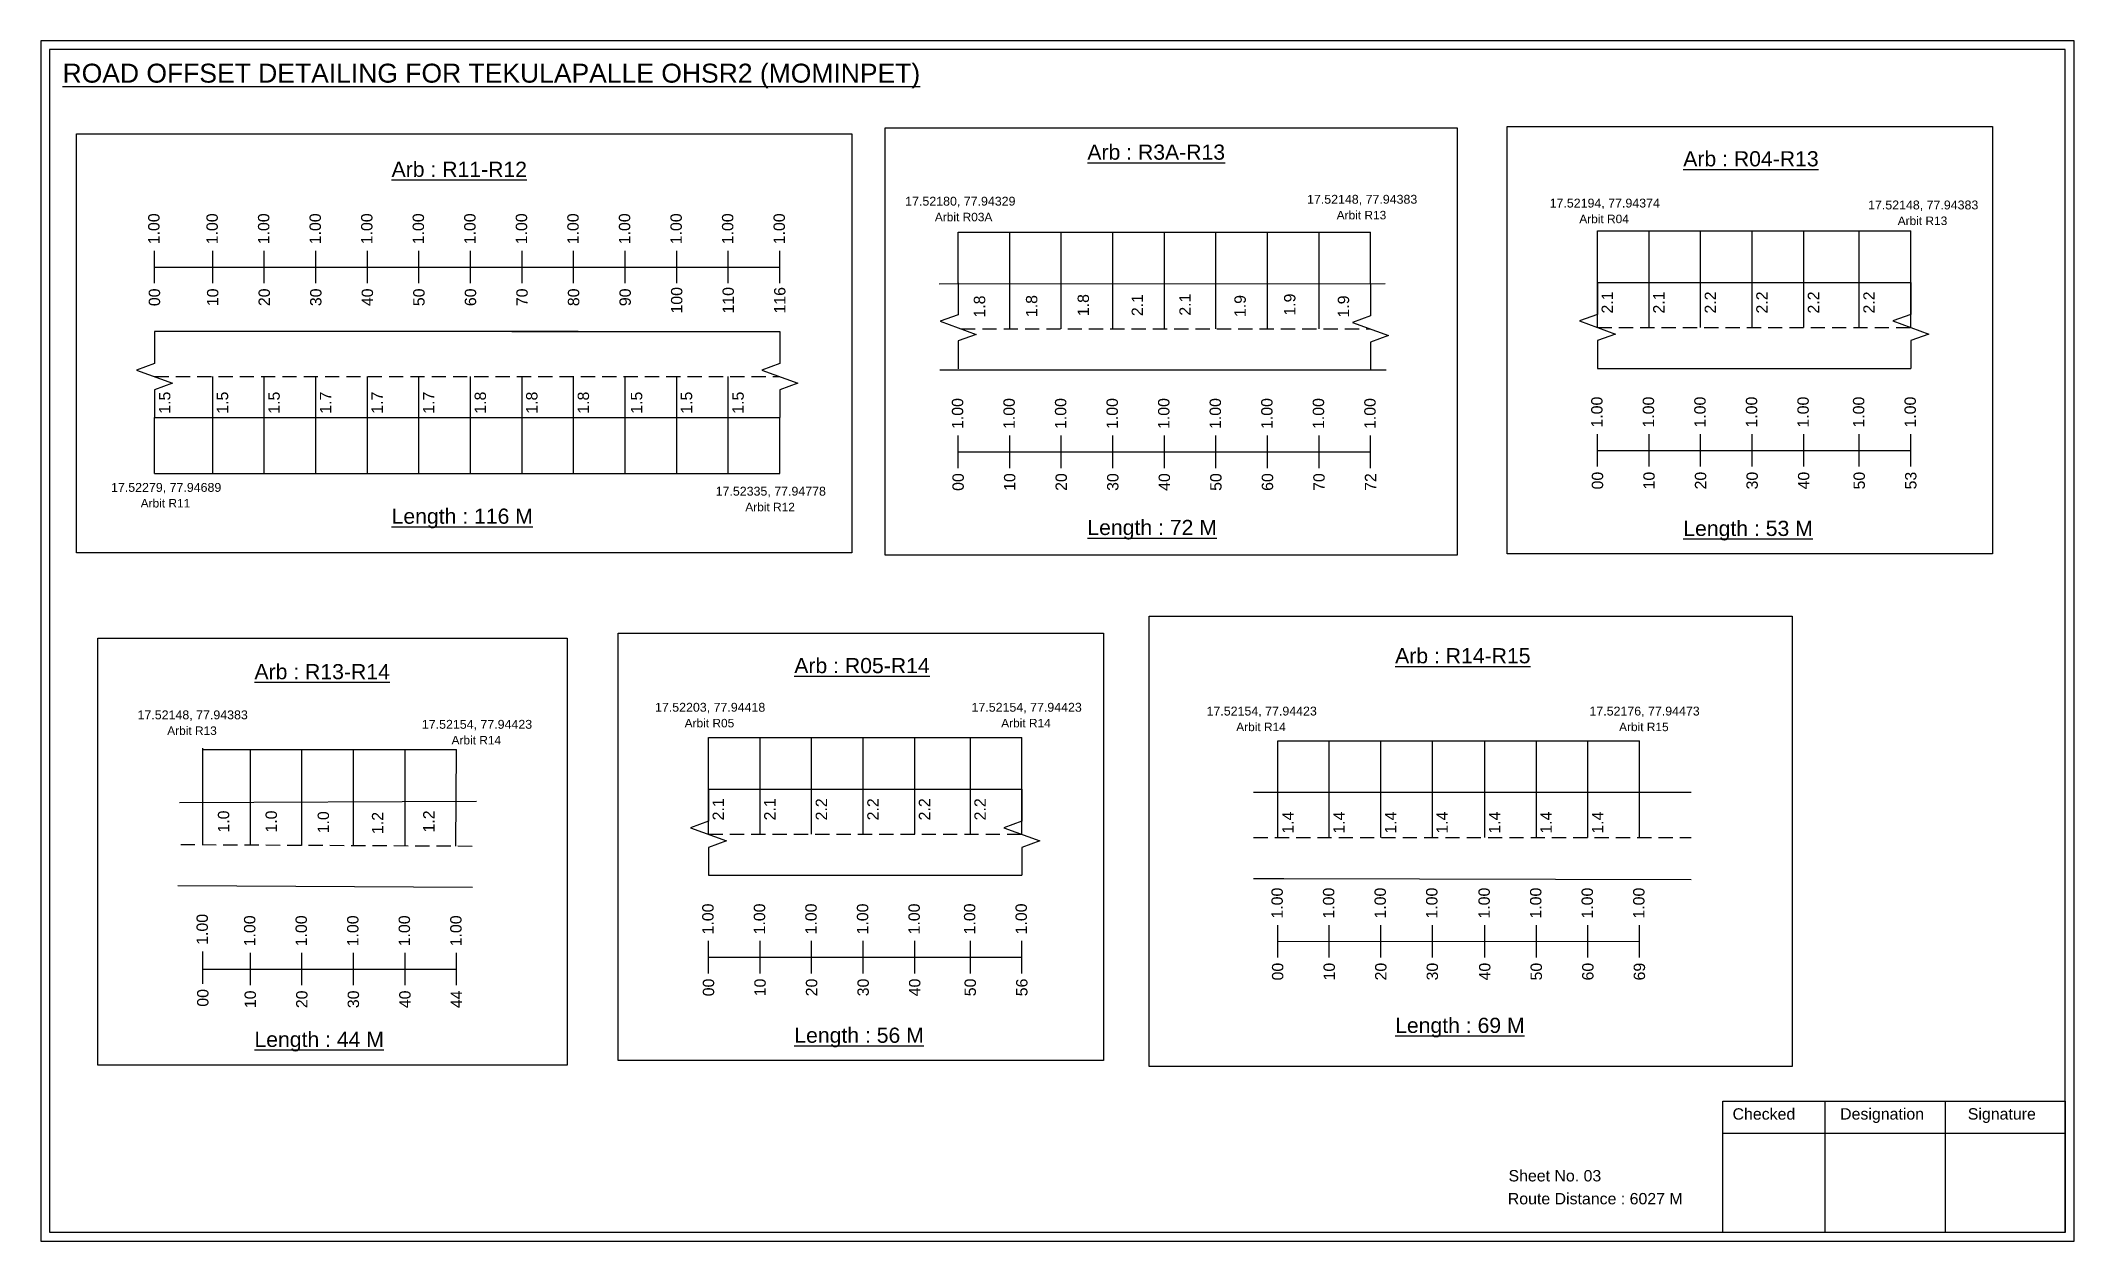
# Model space of a CAD drawing. Header units: inches. Extents: x 1972 to 9977, y 79 to 2755.
# Drawn here: x 7330 to 7866, y 1288 to 1605 of the extents above; entities that cross this region are included whole.
import ezdxf

# ---------------------------------------------------------------- set-up
doc = ezdxf.new("R2010")
doc.units = ezdxf.units.IN
doc.header["$MEASUREMENT"] = 0
doc.linetypes.add('DASHED2', pattern=[0.375, 0.25, -0.125])
doc.layers.add('PDF_Geometry', color=7, linetype='Continuous')
doc.layers.add('PDF_Text', color=5, linetype='Continuous')
doc.styles.add('PDF Arial', font='arial.ttf')
doc.styles.get("Standard").update_dxf_attribs({"font": 'arial.ttf'})

msp = doc.modelspace()

# ---------------------------------------------------------------- texts
at = {"color": 242, "true_color": 0xcd2027}
for s, height, p in [('%%UROAD OFFSET DETAILING FOR TEKULAPALLE OHSR2 (MOMINPET)', 5, (7335.68, 1593.61)), ('%%UArb : R3A-R13', 4, (7606.02, 1573.28)), ('%%UArb : R11-R12', 4, (7422.48, 1568.75)), ('%%UArb : R04-R13', 4, (7763.22, 1571.53)), ('%%ULength : 116 M', 4, (7422.48, 1477.25)), ('%%ULength : 72 M', 4, (7606.02, 1474.28)), ('%%ULength : 53 M', 4, (7763.22, 1474.03)), ('%%UArb : R14-R15', 4, (7687.21, 1440.44)), ('%%UArb : R13-R14', 4, (7386.3, 1436.24)), ('%%UArb : R05-R14', 4, (7528.71, 1437.84)), ('%%ULength : 69 M', 4, (7687.21, 1342.94)), ('%%ULength : 44 M', 4, (7386.3, 1339.24)), ('%%ULength : 56 M', 4, (7528.71, 1340.34))]:
    msp.add_text(s, height=height, dxfattribs=at).set_placement(p)
at = {"color": 5}
for s, height, p in [('17.52180, 77.94329', 2.34, (7557.97, 1561.17)), ('17.52148, 77.94383', 2.34, (7663.97, 1561.67)), ('17.52194, 77.94374', 2.34, (7727.97, 1560.67)), ('17.52148, 77.94383', 2.34, (7811.97, 1560.17)), ('Arbit R03A', 2.246, (7565.79, 1557.04)), ('Arbit R13', 2.246, (7671.79, 1557.54)), ('Arbit R04', 2.246, (7735.79, 1556.54)), ('Arbit R13', 2.246, (7819.79, 1556.04)), ('17.52279, 77.94689', 2.34, (7348.47, 1485.67)), ('17.52335, 77.94778', 2.34, (7507.97, 1484.67)), ('Arbit R11', 2.246, (7356.29, 1481.54)), ('Arbit R12', 2.246, (7515.79, 1480.54)), ('17.52148, 77.94383', 2.34, (7355.47, 1425.67)), ('17.52203, 77.94418', 2.34, (7491.97, 1427.67)), ('17.52154, 77.94423', 2.34, (7575.47, 1427.67)), ('17.52154, 77.94423', 2.34, (7637.47, 1426.67)), ('17.52176, 77.94473', 2.34, (7738.47, 1426.67)), ('Arbit R13', 2.246, (7363.29, 1421.54)), ('17.52154, 77.94423', 2.34, (7430.47, 1423.17)), ('Arbit R05', 2.246, (7499.79, 1423.54)), ('Arbit R14', 2.246, (7583.29, 1423.54)), ('Arbit R14', 2.246, (7645.29, 1422.54)), ('Arbit R15', 2.246, (7746.29, 1422.54)), ('Arbit R14', 2.246, (7438.29, 1419.04))]:
    msp.add_text(s, height=height, dxfattribs=at).set_placement(p)
at = {"color": 217, "true_color": 0x93278f}
for s, p in [('1.00', (7361.26, 1550.97)), ('1.00', (7376.63, 1550.97)), ('1.00', (7390.23, 1550.97)), ('1.00', (7403.83, 1550.97)), ('1.00', (7417.43, 1550.97)), ('1.00', (7431.03, 1550.97)), ('1.00', (7444.63, 1550.97)), ('1.00', (7458.23, 1550.97)), ('1.00', (7471.83, 1550.97)), ('1.00', (7485.43, 1550.97)), ('1.00', (7499.03, 1550.97)), ('1.00', (7512.63, 1550.97)), ('1.00', (7526.23, 1550.97)), ('00', (7361.41, 1534.65)), ('10', (7376.78, 1534.65)), ('20', (7390.38, 1534.65)), ('30', (7403.98, 1534.65)), ('40', (7417.58, 1534.65)), ('50', (7431.18, 1534.65)), ('60', (7444.78, 1534.65)), ('70', (7458.38, 1534.65)), ('80', (7471.98, 1534.65)), ('90', (7485.58, 1534.65)), ('100', (7499.18, 1532.7)), ('110', (7512.78, 1532.7)), ('116', (7526.38, 1532.7)), ('1.00', (7573.27, 1502.24)), ('1.00', (7586.87, 1502.24)), ('1.00', (7600.47, 1502.24)), ('1.00', (7614.07, 1502.24)), ('1.00', (7627.67, 1502.24)), ('1.00', (7641.27, 1502.24)), ('1.00', (7654.87, 1502.24)), ('1.00', (7668.47, 1502.24)), ('1.00', (7682.07, 1502.24)), ('1.00', (7741.92, 1502.62)), ('1.00', (7755.52, 1502.62)), ('1.00', (7769.12, 1502.62)), ('1.00', (7782.72, 1502.62)), ('1.00', (7796.32, 1502.62)), ('1.00', (7810.98, 1502.62)), ('1.00', (7824.58, 1502.62)), ('00', (7573.42, 1485.92)), ('10', (7587.02, 1485.92)), ('20', (7600.62, 1485.92)), ('30', (7614.22, 1485.92)), ('40', (7627.82, 1485.92)), ('50', (7641.42, 1485.92)), ('60', (7655.02, 1485.92)), ('70', (7668.62, 1485.92)), ('72', (7682.22, 1485.92)), ('00', (7742.08, 1486.3)), ('10', (7755.68, 1486.3)), ('20', (7769.28, 1486.3)), ('30', (7782.88, 1486.3)), ('40', (7796.48, 1486.3)), ('50', (7811.13, 1486.3)), ('53', (7824.73, 1486.3)), ('1.00', (7657.57, 1373.1)), ('1.00', (7671.17, 1373.1)), ('1.00', (7684.77, 1373.1)), ('1.00', (7698.37, 1373.1)), ('1.00', (7712.19, 1373.1)), ('1.00', (7725.79, 1373.1)), ('1.00', (7739.39, 1373.1)), ('1.00', (7752.99, 1373.1)), ('1.00', (7374.02, 1366.18)), ('1.00', (7386.54, 1365.79)), ('1.00', (7400.14, 1365.79)), ('1.00', (7413.74, 1365.79)), ('1.00', (7427.34, 1365.79)), ('1.00', (7440.94, 1365.79)), ('1.00', (7507.42, 1368.92)), ('1.00', (7521.02, 1368.92)), ('1.00', (7534.62, 1368.92)), ('1.00', (7548.22, 1368.92)), ('1.00', (7561.82, 1368.92)), ('1.00', (7576.47, 1368.93)), ('1.00', (7590.07, 1368.93)), ('00', (7657.72, 1356.78)), ('10', (7671.32, 1356.78)), ('20', (7684.92, 1356.78)), ('30', (7698.52, 1356.78)), ('40', (7712.34, 1356.78)), ('50', (7725.94, 1356.78)), ('60', (7739.54, 1356.78)), ('69', (7753.14, 1356.78)), ('00', (7374.17, 1349.86)), ('10', (7386.69, 1349.47)), ('20', (7400.29, 1349.47)), ('30', (7413.89, 1349.47)), ('40', (7427.49, 1349.47)), ('44', (7441.09, 1349.47)), ('00', (7507.57, 1352.6)), ('10', (7521.17, 1352.6)), ('20', (7534.77, 1352.6)), ('30', (7548.37, 1352.6)), ('40', (7561.97, 1352.6)), ('50', (7576.62, 1352.61)), ('56', (7590.22, 1352.61))]:
    msp.add_text(s, height=3, rotation=90, dxfattribs=at).set_placement(p)
for s, p in [('1.8', (7579.07, 1531.63)), ('1.8', (7592.82, 1531.76)), ('1.8', (7606.44, 1532.01)), ('2.1', (7620.7, 1532.01)), ('2.1', (7633.29, 1532.14)), ('1.9', (7647.81, 1531.76)), ('1.9', (7660.91, 1532.14)), ('1.9', (7675.08, 1531.64)), ('2.1', (7744.67, 1532.7)), ('2.1', (7758.27, 1532.7)), ('2.2', (7771.87, 1532.7)), ('2.2', (7785.47, 1532.7)), ('2.2', (7799.07, 1532.7)), ('2.2', (7813.72, 1532.7)), ('1.5', (7364.11, 1506.27)), ('1.5', (7379.37, 1506.27)), ('1.5', (7392.97, 1506.27)), ('1.7', (7406.57, 1506.27)), ('1.7', (7420.17, 1506.27)), ('1.7', (7433.77, 1506.27)), ('1.8', (7447.37, 1506.27)), ('1.8', (7460.97, 1506.27)), ('1.8', (7474.57, 1506.27)), ('1.5', (7488.6, 1506.27)), ('1.5', (7501.77, 1506.27)), ('1.5', (7515.37, 1506.27)), ('1.0', (7379.65, 1395.78)), ('1.0', (7392.23, 1395.78)), ('1.0', (7405.97, 1395.59)), ('1.2', (7420.28, 1395.4)), ('1.2', (7433.8, 1395.81)), ('2.1', (7510.16, 1399)), ('2.1', (7523.76, 1399)), ('2.2', (7537.36, 1399)), ('2.2', (7550.96, 1399)), ('2.2', (7564.56, 1399)), ('2.2', (7579.22, 1399.01)), ('1.4', (7660.42, 1395.5)), ('1.4', (7673.91, 1395.5)), ('1.4', (7687.51, 1395.5)), ('1.4', (7701.11, 1395.5)), ('1.4', (7714.93, 1395.5)), ('1.4', (7728.53, 1395.5)), ('1.4', (7742.13, 1395.5))]:
    msp.add_text(s, height=3, rotation=90).set_placement(p)
for s, p in [('Sheet No. 03', (7717.12, 1303.77)), ('Route Distance : 6027 M', (7716.93, 1297.72))]:
    msp.add_text(s, height=3).set_placement(p)
at = {"layer": 'PDF_Text', "color": 7, "attachment_point": 7, "style": 'PDF Arial'}
for s, insert, char_height in [('Checked', (7776.22, 1320.02), 3.001), ('Designation', (7804.6, 1319.18), 3.0006), ('Signature', (7838.28, 1319.18), 3.001)]:
    msp.add_mtext(s, dxfattribs=dict(at, insert=insert, char_height=char_height))

# ---------------------------------------------------------------- linework, layer by layer
at = {"color": 5}
for p, q in [((7571.94, 1554.18), (7680.74, 1554.18)), ((7740.6, 1554.56), (7823.25, 1554.56)), ((7359.93, 1490.53), (7524.9, 1490.53)), ((7372.69, 1417.73), (7439.62, 1417.73)), ((7506.09, 1420.86), (7588.75, 1420.86)), ((7656.24, 1420.03), (7751.66, 1420.03))]:
    msp.add_line(p, q, dxfattribs=at)
for p, q in [((7571.94, 1540.53), (7571.94, 1554.18)), ((7585.54, 1528.65), (7585.54, 1554.18)), ((7599.14, 1528.65), (7599.14, 1554.18)), ((7612.74, 1528.65), (7612.74, 1554.18)), ((7626.34, 1528.65), (7626.34, 1554.18)), ((7639.94, 1528.65), (7639.94, 1554.18)), ((7653.54, 1528.65), (7653.54, 1554.18)), ((7667.14, 1528.65), (7667.14, 1554.18)), ((7680.74, 1540.53), (7680.74, 1554.18)), ((7740.6, 1529.02), (7740.6, 1554.56)), ((7754.2, 1529.02), (7754.2, 1554.56)), ((7767.8, 1529.02), (7767.8, 1554.56)), ((7781.4, 1529.02), (7781.4, 1554.56)), ((7795, 1529.02), (7795, 1554.56)), ((7809.65, 1529.03), (7809.65, 1554.56)), ((7823.25, 1529.03), (7823.25, 1554.56)), ((7566.95, 1540.53), (7684.56, 1540.59)), ((7740.6, 1540.9), (7823.25, 1540.9)), ((7471.71, 1527.95), (7359.93, 1527.95)), ((7454.23, 1527.95), (7524.9, 1527.95)), ((7375.3, 1490.53), (7375.3, 1516.07)), ((7388.9, 1490.53), (7388.9, 1516.07)), ((7402.5, 1490.53), (7402.5, 1516.07)), ((7416.1, 1490.53), (7416.1, 1516.07)), ((7429.7, 1490.53), (7429.7, 1516.07)), ((7443.3, 1490.53), (7443.3, 1516.07)), ((7456.9, 1490.53), (7456.9, 1516.07)), ((7470.5, 1490.53), (7470.5, 1516.07)), ((7484.1, 1490.53), (7484.1, 1516.07)), ((7497.7, 1490.53), (7497.7, 1516.07)), ((7511.3, 1490.53), (7511.3, 1516.07)), ((7567.09, 1517.84), (7684.87, 1517.84)), ((7740.6, 1518.22), (7823.25, 1518.22)), ((7359.93, 1505.27), (7524.9, 1505.27)), ((7359.93, 1490.53), (7359.93, 1505.27)), ((7524.9, 1490.53), (7524.9, 1505.27)), ((7372.69, 1392.5), (7372.69, 1418.03)), ((7385.22, 1392.45), (7385.22, 1417.73)), ((7398.82, 1392.39), (7398.82, 1417.73)), ((7412.42, 1392.45), (7412.42, 1417.73)), ((7426.02, 1392.2), (7426.02, 1417.73)), ((7439.39, 1392.23), (7439.62, 1417.73)), ((7506.09, 1395.33), (7506.09, 1420.86)), ((7519.69, 1395.33), (7519.69, 1420.86)), ((7533.29, 1395.33), (7533.29, 1420.86)), ((7546.89, 1395.33), (7546.89, 1420.86)), ((7560.49, 1395.33), (7560.49, 1420.86)), ((7575.15, 1395.33), (7575.15, 1420.87)), ((7588.75, 1395.33), (7588.75, 1420.87)), ((7656.24, 1394.5), (7656.24, 1420.03)), ((7669.84, 1394.5), (7669.84, 1420.03)), ((7683.44, 1394.5), (7683.44, 1420.03)), ((7697.04, 1394.5), (7697.04, 1420.03)), ((7710.86, 1394.5), (7710.86, 1420.03)), ((7724.46, 1394.5), (7724.46, 1420.03)), ((7738.06, 1394.5), (7738.06, 1420.03)), ((7751.66, 1394.5), (7751.66, 1420.03)), ((7506.09, 1407.21), (7588.75, 1407.21)), ((7765.26, 1406.38), (7649.84, 1406.38)), ((7366.49, 1403.7), (7444.86, 1404.06)), ((7506.09, 1384.53), (7588.75, 1384.53)), ((7366.12, 1381.85), (7443.85, 1381.42)), ((7649.84, 1383.7), (7657.89, 1383.7)), ((7657.89, 1383.7), (7765.26, 1383.4))]:
    msp.add_line(p, q)
at = {"color": 217, "true_color": 0x93278f}
for p, q in [((7359.93, 1540.68), (7359.93, 1549.23)), ((7375.3, 1540.68), (7375.3, 1549.23)), ((7388.9, 1540.68), (7388.9, 1549.23)), ((7402.5, 1540.68), (7402.5, 1549.23)), ((7416.1, 1540.68), (7416.1, 1549.23)), ((7429.7, 1540.68), (7429.7, 1549.23)), ((7443.3, 1540.68), (7443.3, 1549.23)), ((7456.9, 1540.68), (7456.9, 1549.23)), ((7470.5, 1540.68), (7470.5, 1549.23)), ((7484.1, 1540.68), (7484.1, 1549.23)), ((7497.7, 1540.68), (7497.7, 1549.23)), ((7511.3, 1540.68), (7511.3, 1549.23)), ((7524.9, 1540.68), (7524.9, 1549.23)), ((7359.93, 1544.95), (7524.9, 1544.95)), ((7571.94, 1491.95), (7571.94, 1500.5)), ((7585.54, 1491.95), (7585.54, 1500.5)), ((7599.14, 1491.95), (7599.14, 1500.5)), ((7612.74, 1491.95), (7612.74, 1500.5)), ((7626.34, 1491.95), (7626.34, 1500.5)), ((7639.94, 1491.95), (7639.94, 1500.5)), ((7653.54, 1491.95), (7653.54, 1500.5)), ((7667.14, 1491.95), (7667.14, 1500.5)), ((7680.74, 1491.95), (7680.74, 1500.5)), ((7740.6, 1492.32), (7740.6, 1500.88)), ((7754.2, 1492.32), (7754.2, 1500.88)), ((7767.8, 1492.32), (7767.8, 1500.88)), ((7781.4, 1492.32), (7781.4, 1500.88)), ((7795, 1492.32), (7795, 1500.88)), ((7809.65, 1492.33), (7809.65, 1500.88)), ((7823.25, 1492.33), (7823.25, 1500.88)), ((7571.94, 1496.22), (7680.74, 1496.22)), ((7740.6, 1496.59), (7823.25, 1496.6)), ((7656.24, 1362.8), (7656.24, 1371.36)), ((7669.84, 1362.8), (7669.84, 1371.36)), ((7683.44, 1362.8), (7683.44, 1371.36)), ((7697.04, 1362.8), (7697.04, 1371.36)), ((7710.86, 1362.8), (7710.86, 1371.36)), ((7724.46, 1362.8), (7724.46, 1371.36)), ((7738.06, 1362.8), (7738.06, 1371.36)), ((7751.66, 1362.8), (7751.66, 1371.36)), ((7372.69, 1355.88), (7372.69, 1364.44)), ((7385.22, 1355.5), (7385.22, 1364.05)), ((7398.82, 1355.5), (7398.82, 1364.05)), ((7412.42, 1355.5), (7412.42, 1364.05)), ((7426.02, 1355.5), (7426.02, 1364.05)), ((7439.62, 1355.5), (7439.62, 1364.05)), ((7506.09, 1358.63), (7506.09, 1367.19)), ((7506.09, 1362.9), (7588.75, 1362.91)), ((7519.69, 1358.63), (7519.69, 1367.19)), ((7533.29, 1358.63), (7533.29, 1367.19)), ((7546.89, 1358.63), (7546.89, 1367.19)), ((7560.49, 1358.63), (7560.49, 1367.19)), ((7575.15, 1358.63), (7575.15, 1367.19)), ((7588.75, 1358.63), (7588.75, 1367.19)), ((7656.24, 1367.07), (7751.66, 1367.14)), ((7372.69, 1359.77), (7439.62, 1359.78))]:
    msp.add_line(p, q, dxfattribs=at)
at = {"linetype": 'DASHED2', "ltscale": 15}
for p, q in [((7740.6, 1529.03), (7823.25, 1529.03)), ((7572.7, 1528.65), (7680.74, 1528.65)), ((7359.93, 1516.07), (7524.9, 1516.07)), ((7506.09, 1395.33), (7588.75, 1395.33)), ((7366.84, 1392.64), (7445.12, 1392.23)), ((7649.84, 1394.5), (7765.26, 1394.5))]:
    msp.add_line(p, q, dxfattribs=at)
for points in [[(7339.33, 1580.1), (7543.89, 1580.1), (7543.89, 1469.6), (7339.33, 1469.6)], [(7552.71, 1581.66), (7703.57, 1581.66), (7703.57, 1468.98), (7552.71, 1468.98)], [(7716.73, 1582.04), (7844.83, 1582.04), (7844.83, 1469.36), (7716.73, 1469.36)], [(7622.32, 1452.87), (7791.93, 1452.87), (7791.93, 1334.04), (7622.32, 1334.04)], [(7344.99, 1447.09), (7468.79, 1447.09), (7468.79, 1334.41), (7344.99, 1334.41)], [(7482.23, 1448.35), (7610.32, 1448.35), (7610.32, 1335.67), (7482.23, 1335.67)]]:
    msp.add_lwpolyline(points, close=True)
at = {"linetype": 'Continuous'}
for points in [[(7571.92, 1540.81), (7571.92, 1532.38), (7567.18, 1530.66), (7576.67, 1527.2), (7571.92, 1525.48), (7571.92, 1518.13)], [(7680.74, 1540.53), (7680.74, 1532.1), (7676, 1530.37), (7685.48, 1526.92), (7680.74, 1525.19), (7680.74, 1517.84)], [(7740.6, 1540.9), (7740.6, 1532.47), (7735.86, 1530.75), (7745.34, 1527.29), (7740.6, 1525.57), (7740.6, 1518.22)], [(7823.25, 1540.9), (7823.25, 1532.47), (7818.51, 1530.75), (7827.99, 1527.29), (7823.25, 1525.57), (7823.25, 1518.22)], [(7359.93, 1527.95), (7359.93, 1519.52), (7355.19, 1517.8), (7364.68, 1514.34), (7359.93, 1512.62), (7359.93, 1505.27)], [(7524.9, 1527.95), (7524.9, 1519.52), (7520.16, 1517.8), (7529.65, 1514.34), (7524.9, 1512.62), (7524.9, 1505.27)], [(7506.09, 1407.21), (7506.09, 1398.78), (7501.35, 1397.05), (7510.84, 1393.6), (7506.09, 1391.87), (7506.09, 1384.53)], [(7588.75, 1407.21), (7588.75, 1398.78), (7584, 1397.05), (7593.49, 1393.6), (7588.75, 1391.87), (7588.75, 1384.53)]]:
    msp.add_lwpolyline(points, dxfattribs=at)
at = {"layer": 'PDF_Geometry'}
for points in [[(7329.91, 1604.68), (7329.91, 1287.97), (7866.38, 1287.97), (7866.38, 1604.68)], [(7332.23, 1602.35), (7332.23, 1290.39), (7863.96, 1290.39), (7863.96, 1602.35)]]:
    msp.add_lwpolyline(points, close=True, dxfattribs=at)
at = {"layer": 'PDF_Geometry', "color": 242, "true_color": 0xcc1f26}
msp.add_lwpolyline([(7863.96, 1290.29), (7773.62, 1290.29), (7773.62, 1324.91), (7863.96, 1324.91)], close=True, dxfattribs=at)
for points in [[(7800.6, 1324.91), (7800.6, 1290.29)], [(7832.33, 1324.91), (7832.33, 1290.29)], [(7773.62, 1316.53), (7863.96, 1316.53)]]:
    msp.add_lwpolyline(points, dxfattribs=at)

msp.set_redraw_order([(e.dxf.handle, doc.entitydb.next_handle()) for e in msp.query("TEXT MTEXT ATTDEF DIMENSION ARC_DIMENSION")])  # texts and dimensions are drawn at this point

doc.saveas('drawing.dxf')
